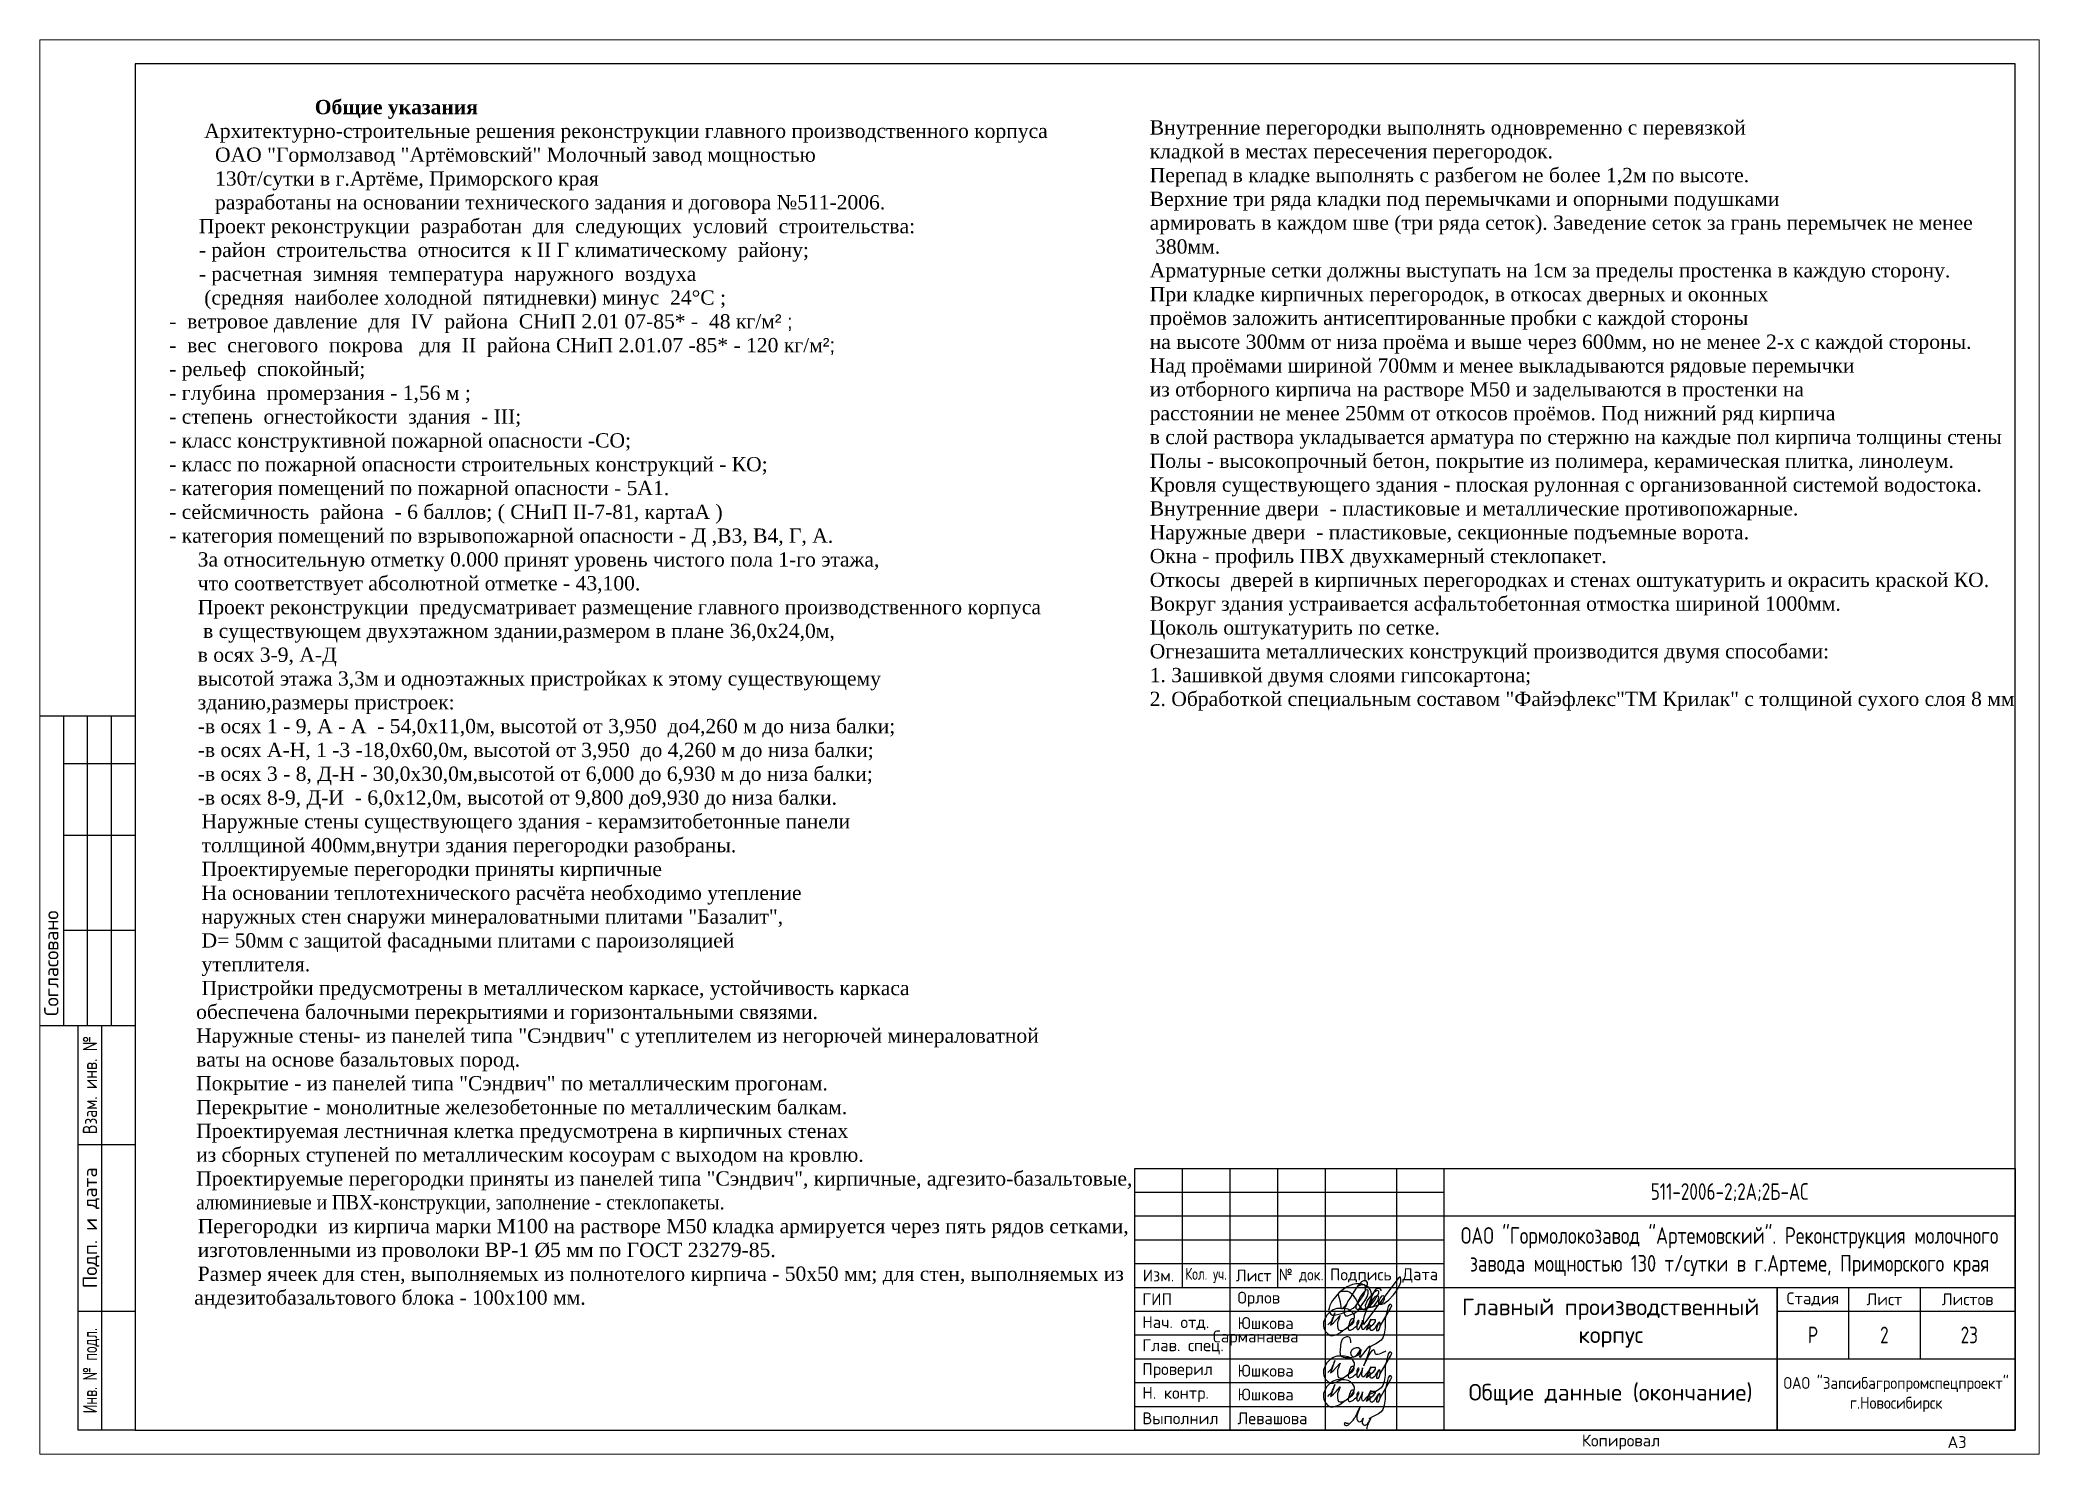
# Model space of a CAD drawing. Extents: x -965262 to 1142518, y -357520 to 71675.
# Drawn here: x -913262 to -871262, y -240088 to -210388 of the extents above; entities that cross this region are included whole.
import ezdxf
from ezdxf.enums import TextEntityAlignment as Align

# ---------------------------------------------------------------- set-up
doc = ezdxf.new("R2010")
doc.units = 0
doc.header["$LTSCALE"] = 10
doc.layers.get('0').update_dxf_attribs({"linetype": 'CONTINUOUS', "lineweight": 30})
for name, color, linetype, lineweight in [('Ростверк', 155, 'CONTINUOUS', 40), ('светиль', 40, 'CONTINUOUS', 30), ('стены', 7, 'CONTINUOUS', 35)]:
    doc.layers.add(name, color=color, linetype=linetype, lineweight=lineweight)
doc.styles.add('100', font='arial.ttf', dxfattribs={"height": 2.5})
doc.styles.add('GOST 2.304', font='isocpeur.ttf', dxfattribs={"width": 0.75, "height": 250})

msp = doc.modelspace()

# ---------------------------------------------------------------- texts
at = {"lineweight": 25, "style": 'GOST 2.304'}
msp.add_text('Согласовано', height=300, rotation=90, dxfattribs=at).set_placement((-912874.3, -230887.8, -1808.5))
for s, width, p in [('Взам. инв. №', 0.8, (-912212.4, -232337.8, -1808.5)), ('Инв. № подл.', 0.7, (-912212.4, -238337.8, -1808.5))]:
    msp.add_text(s, height=300, rotation=90, dxfattribs=dict(at, width=width)).set_placement(p, align=Align.MIDDLE_CENTER)
msp.add_text('Подп. и дата', height=300, rotation=90, dxfattribs=at).set_placement((-912212.4, -235337.8, -1808.5), align=Align.MIDDLE_CENTER)
at = {"color": 0, "insert": (-877762.4, -234587.8, -1808.5), "char_height": 350, "attachment_point": 5, "style": 'GOST 2.304'}
msp.add_mtext_dynamic_manual_height_columns('511-2006-2;2А;2Б-АС', width=12000, gutter_width=1500, heights=[0], dxfattribs=at)
at = {"ltscale": 10, "attachment_point": 5, "style": 'GOST 2.304'}
for s, insert, char_height, width in [('{\\W0.8;ОАО "Гормолокозавод "Артемовский". Реконструкция молочного завода мощностью 130 т/сутки в г.Артеме, Приморского края\\W1; }', (-877762.4, -235837.8, -1808.5), 350, 12000), ('{\\W1;Главный производственный корпус}', (-880262.4, -237337.8, -1808.5), 350, 7000), ('{\\W0.9;ОАО "Запсибагропромспецпроект"\\Pг.Новосибирск}', (-874262.4, -238837.8, -1808.5), 250, 5000), ('{\\W1;Общие данные (окончание)}', (-880262.4, -238837.8, -1808.5), 350, 7000)]:
    msp.add_mtext(s, dxfattribs=dict(at, insert=insert, char_height=char_height, width=width))
at = {"style": 'GOST 2.304'}
for s, width, insert, char_height, attachment_point in [('{\\W1;Изм.}', 1000, (-889762.4, -236337.8, -1808.5), 250, 5), ('Кол. уч.', 2039.088, (-888762.4, -236337.8, -1808.5), 250, 5), ('{\\W1;Лист}', 1000, (-887762.4, -236337.8, -1808.5), 250, 5), ('{\\W0.85;№ док.}', 3379.846, (-886762.4, -236337.8, -1808.5), 250, 5), ('{\\W1;Подпись}', 1500, (-885512.4, -236337.8, -1808.5), 250, 5), ('{\\W1;Дата}', 1000, (-884262.4, -236337.8, -1808.5), 250, 5), ('{\\W1; ГИП}', 2000, (-890262.4, -236837.8, -1808.5), 250, 4), ('{\\W1; Орлов}', 2737.418, (-888262.4, -236837.8, -1808.5), 250, 4), ('{\\W1;Стадия}', 1500, (-876012.4, -236837.8, -1808.5), 250, 5), ('{\\W1;Лист}', 1500, (-874512.4, -236837.8, -1808.5), 250, 5), ('{\\W1;Листов}', 2000, (-872762.4, -236837.8, -1808.5), 250, 5), ('{\\W1; Нач. отд.}', 3508.35, (-890262.4, -237337.8, -1808.5), 250, 4), ('{\\W1; Юшкова}', 3977.618, (-888262.4, -237337.8, -1808.5), 250, 4), ('{\\W1; Глав. спец.}', 3893.816, (-890262.4, -237837.8, -1808.5), 250, 4), ('Р', 1500, (-876012.4, -237587.8, -1808.5), 350, 5), ('{\\W1; Проверил}', 3977.612, (-890262.4, -238337.8, -1808.5), 250, 4), ('{\\W1; Юшкова}', 3927.336, (-888262.4, -238337.8, -1808.5), 250, 4), ('{\\W1; Н. контр.}', 3675.948, (-890262.4, -238837.8, -1808.5), 250, 4), ('{\\W1; Юшкова}', 4229.006, (-888262.4, -238837.8, -1808.5), 250, 4), ('{\\W1; Выполнил}', 3910.574, (-890262.4, -239337.8, -1808.5), 250, 4), ('{\\W1; Левашова}', 4011.132, (-888262.4, -239337.8, -1808.5), 250, 4), ('{\\W1; Копировал}', 4252.258, (-881027.5, -239837.8, -1808.5), 250, 4), ('{\\W1;A3}', 2000, (-873184.6, -239837.8, -1808.5), 250, 4)]:
    msp.add_mtext_dynamic_manual_height_columns(s, width=width, gutter_width=1500, heights=[0], dxfattribs=dict(at, insert=insert, char_height=char_height, attachment_point=attachment_point))
note = msp.add_mtext_dynamic_manual_height_columns('{\\W1; }', width=500, gutter_width=0, heights=[620.8, 0], dxfattribs=dict(insert=(-888620.2, -237837.8, -1808.5), char_height=250, attachment_point=4, style='GOST 2.304'))
for column, words in zip(note.columns.linked_columns, ['{\\W1;Сарманаева}']):
    column.text = words
at = {"color": 1, "char_height": 350, "attachment_point": 5, "style": 'GOST 2.304'}
for s, insert in [('{\\C256;2}', (-874512.4, -237587.8, -1808.5)), ('{\\C256;23}', (-872727.3, -237587.8, -1808.5))]:
    msp.add_mtext_dynamic_manual_height_columns(s, width=1500, gutter_width=1500, heights=[0], dxfattribs=dict(at, insert=insert))
at = {"layer": 'стены', "color": 0, "linetype": 'Continuous', "lineweight": 9, "char_height": 300, "attachment_point": 1, "style": '100'}
for s, insert, width in [('{\\fTimes New Roman|b1|i0|c204|p18;                           Общие указания\\P\\pi623.34;\\fTimes New Roman|b0|i0|c204|p18; Архитектурно-строительные решения реконструкции главного производственного корпуса\\P   ОАО "Гормолзавод "Артёмовский" Молочный завод мощностью\\P   130т/сутки в г.Артёме, Приморского края\\P   разработаны на основании технического задания и договора №511-2006.\\PПроект реконструкции  разработан  для  следующих  условий  строительства:\\P- район  строительства  относится  к II Г климатическому  району;\\P- расчетная  зимняя  температура  наружного  воздуха\\P (средняя  наиболее холодной  пятидневки) минус  24°С ;\\P-  ветровое давление  для  IV  района  СНиП 2.01 07-85* -  48 кг/м}² ;\\P{\\fTimes New Roman|b0|i0|c204|p18;-  вес  снегового  покрова   для  II  района СНиП 2.01.07 -85* - 120 кг/м}²;\\P{\\fTimes New Roman|b0|i0|c204|p18;- рельеф  спокойный;\\P- глубина  промерзания - 1,56 м ;\\P- степень  огнестойкости  здания  - III;\\P- класс конструктивной пожарной опасности -СО;\\P- класс по пожарной опасности строительных конструкций - КО;\\P- категория помещений по пожарной опасности - 5А1.\\P- сейсмичность  района  - 6 баллов; ( СНиП \\fTimes New Roman|b0|i0|c0|p18;II\\fTimes New Roman|b0|i0|c204|p18;-7-81, картаА )\\P- категория помещений по взрывопожарной опасности -\\fTimes New Roman|b0|i0|c0|p18; \\fTimes New Roman|b0|i0|c204|p18;Д ,В3, В4, Г, А.\\P\\pi600;За относительную отметку 0.000 принят уровень чистого пола 1-го этажа, \\Pчто соответствует абсолютной отметке - 43,10\\fTimes New Roman|b0|i0|c0|p18;0\\fTimes New Roman|b0|i0|c204|p18;.\\PПроект реконструкции  предусматривает размещение главного производственного корпуса\\P в существующем двухэтажном здании,размером в плане 36,0х24,0м,\\Pв осях 3-9, А-Д\\Pвысотой этажа 3,3м и одноэтажных пристройках к этому существующему\\Pзданию,размеры пристроек:\\P-в осях 1 - 9, А - А  - 54,0х11,0м, высотой от 3,950  до4,260 м до низа балки;\\P-в осях А-Н, 1 -3 -18,0х60,0м, высотой от 3,950  до 4,260 м до низа балки;\\P-в осях 3 - 8, Д-Н - 30,0х30,0м,высотой от 6,000 до 6,930 м до низа балки;\\P-в осях 8-9, Д-И  - 6,0х12,0м, высотой от 9,800 до9,930 до низа балки.\\P\\pi0;      Наружные стены существующего здания - керамзитобетонные панели\\P      толлщиной 400мм,внутри здания перегородки разобраны.\\P      Проектируемые перегородки приняты кирпичные\\P      На основании теплотехнического расчёта необходимо утепление\\P      наружных стен снаружи минераловатными плитами "Базалит",\\P      D= 50мм с защитой фасадными плитами с пароизоляцией\\P      утеплителя.\\P      Пристройки предусмотрены в металлическом каркасе, устойчивость каркаса\\P     обеспечена балочными перекрытиями и горизонтальными связями.\\P     Наружные стены- из панелей типа "Сэндвич" с утеплителем из негорючей минераловатной\\P     ваты на основе базальтовых пород.\\P     Покрытие - из панелей типа "Сэндвич" по металлическим прогонам.\\P     Перекрытие - монолитные железобетонные по металлическим балкам.\\P     Проектируемая лестничная клетка предусмотрена в кирпичных стенах\\P     из сборных ступеней по металлическим косоурам с выходом на кровлю.\\P     Проектируемые перегородки приняты из панелей типа "Сэндвич", кирпичные, адгезито-базальтовые,\\P     \\W0.9;\\C256;алюминиевые и ПВХ-конструкции, заполнение - стеклопакеты\\W1;\\C0;.\\P\\pl600;Перегородки  из кирпича марки М100 на растворе М50 \\C256;кладка армируется через пять рядов сетками, изготовленными из проволоки ВР-1 Ø5 мм по ГОСТ 23279-85.\\PРазмер ячеек для стен, выполняемых из полнотелого кирпича - 50х50 мм; для стен, выполняемых из\\P\\pi300,l0,t600;  андезитобазальтового блока - 100х100 мм.}', (-910548.1, -211646.1, -1808.5), 20285.721), ('{\\fTimes New Roman|b1|i0|c204|p18;                       \\fTimes New Roman|b0|i0|c204|p18;\\P\\pi600;Внутренние перегородки выполнять одновременно с перевязкой \\Pкладкой в местах пересечения перегородок. \\PПерепад в кладке выполнять с разбегом не более 1,2м по высоте.\\PВерхние три ряда кладки под перемычками и опорными подушками\\P\\pi0,l600;армировать в каждом шве (три ряда сеток). Заведение сеток за грань\\fTimes New Roman|b0|i0|c0|p18; \\fTimes New Roman|b0|i0|c204|p18;перемычек не менее \\fTimes New Roman|b0|i0|c0|p18;       \\fTimes New Roman|b0|i0|c204|p18;380мм.\\P\\pi600,l0;Арматурные сетки должны выступать на 1см за пределы простенка\\fTimes New Roman|b0|i0|c0|p18; \\fTimes New Roman|b0|i0|c204|p18;в каждую сторону.\\PПри кладке кирпичных перегородок, в откосах дверных и оконных\\Pпроёмов заложить антисептированные пробки с каждой стороны\\Pна высоте 300мм от низа проёма и выше через 600мм, но не менее\\fTimes New Roman|b0|i0|c0|p18; \\fTimes New Roman|b0|i0|c204|p18;2-х с каждой стороны.\\PНад проёмами шириной 700мм и менее выкладываются рядовые перемычки\\Pиз отборного кирпича на растворе М50 и заделываются в простенки на\\Pрасстоянии не менее 250мм от откосов проёмов. Под нижний ряд кирпича\\Pв слой раствора укладывается арматура по стержню на каждые пол кирпича толщины стены\\PПолы - высокопрочный бетон, покрытие из полимера, керамическая плитка, линолеум.\\PКровля существующего здания - плоская рулонная с организованной системой водостока.\\PВнутренние двери  - пластиковые и металлические противопожарные.\\PНаружные двери  - пластиковые, секционные подъемные ворота.\\PОкна - профиль ПВХ двухкамерный стеклопакет.\\PОткосы  дверей в кирпичных перегородках и стенах оштукатурить и окрасить краской КО.\\PВокруг здания устраивается асфальтобетонная отмостка шириной 1000мм.\\PЦоколь оштукатурить по сетке.\\PОгнезашита металлических конструкций производится двумя способами: \\P1. Зашивкой двумя слоями гипсокартона;\\P2. Обработкой специальным составом "Файэфлекс"ТМ Крилак"\\fTimes New Roman|b0|i0|c0|p18; \\fTimes New Roman|b0|i0|c204|p18;с толщиной сухого слоя 8 мм}', (-890546.8, -211574.2, -1808.5), 18621.127)]:
    msp.add_mtext(s, dxfattribs=dict(at, insert=insert, width=width))

# ---------------------------------------------------------------- blocks, each defined once
blk = doc.blocks.new('12314')
at = {"layer": 'светиль', "color": 7}
for p, q in [((-140563.31, -9024.63), (-140563.86, -9024.92)), ((-140554.16, -9024.02), (-140563.33, -9036.08)), ((-140562.63, -9024.63), (-140563.31, -9024.63)), ((-140562.25, -9025.09), (-140562.63, -9024.63)), ((-140553.68, -9023.57), (-140554.16, -9024.02)), ((-140553.48, -9024.17), (-140553.68, -9023.57)), ((-140553.48, -9024.93), (-140553.48, -9024.17))]:
    blk.add_line(p, q, dxfattribs=at)
at = {"layer": 'светиль', "color": 7, "lineweight": 30}
for p, q in [((-140571.46, -9029.82), (-140571.77, -9030.41)), ((-140571.04, -9029.28), (-140571.46, -9029.82)), ((-140570.3, -9028.39), (-140571.04, -9029.28)), ((-140569.69, -9027.65), (-140570.3, -9028.39)), ((-140569.86, -9028.04), (-140569.59, -9027.58)), ((-140569.86, -9028.4), (-140569.86, -9028.04)), ((-140569.59, -9029.26), (-140569.86, -9028.4)), ((-140568.97, -9027.12), (-140569.69, -9027.65)), ((-140569.59, -9027.58), (-140568.96, -9027.35)), ((-140569.36, -9030.25), (-140569.59, -9029.26)), ((-140568.33, -9026.67), (-140568.97, -9027.12)), ((-140568.96, -9027.35), (-140568.18, -9027.35)), ((-140567.57, -9026.24), (-140568.33, -9026.67)), ((-140568.18, -9027.35), (-140567.49, -9027.35)), ((-140567.41, -9029.95), (-140567.85, -9031.02)), ((-140566.84, -9025.89), (-140567.57, -9026.24)), ((-140567.49, -9027.35), (-140566.88, -9027.58)), ((-140566.92, -9029.25), (-140567.41, -9029.95)), ((-140566.24, -9028.17), (-140566.92, -9029.25)), ((-140566.88, -9027.58), (-140566.44, -9027.96)), ((-140566.15, -9025.6), (-140566.84, -9025.89)), ((-140566.44, -9027.96), (-140566.02, -9028.46)), ((-140565.84, -9027.49), (-140566.24, -9028.17)), ((-140565.34, -9025.42), (-140566.15, -9025.6)), ((-140566.02, -9028.46), (-140565.66, -9029.03)), ((-140565.26, -9026.56), (-140565.84, -9027.49)), ((-140565.66, -9029.03), (-140565.26, -9029.64)), ((-140565.39, -9031.3), (-140564.18, -9029.72)), ((-140564.57, -9025.42), (-140565.34, -9025.42)), ((-140564.8, -9025.96), (-140565.26, -9026.56)), ((-140565.26, -9029.64), (-140564.95, -9030.14)), ((-140563.83, -9025.64), (-140564.97, -9026.08)), ((-140564.7, -9029.97), (-140564.92, -9030.46)), ((-140564.33, -9025.41), (-140564.8, -9025.96)), ((-140564.4, -9029.32), (-140564.7, -9029.97)), ((-140563.88, -9025.42), (-140564.57, -9025.42)), ((-140564.16, -9028.81), (-140564.4, -9029.32)), ((-140563.86, -9024.92), (-140564.33, -9025.41)), ((-140564.18, -9029.72), (-140563.2, -9028.3)), ((-140563.64, -9028.1), (-140564.16, -9028.81)), ((-140563.17, -9025.64), (-140563.88, -9025.42)), ((-140563.03, -9025.64), (-140563.83, -9025.64)), ((-140563.69, -9030.8), (-140562.97, -9029.89)), ((-140563.14, -9027.49), (-140563.64, -9028.1)), ((-140563.2, -9028.3), (-140562.73, -9027.06)), ((-140562.54, -9025.9), (-140563.17, -9025.64)), ((-140562.64, -9027.1), (-140563.14, -9027.49)), ((-140562.73, -9026.18), (-140563.03, -9025.64)), ((-140562.97, -9029.89), (-140562.35, -9028.81)), ((-140562.73, -9027.06), (-140562.73, -9026.18)), ((-140562.21, -9026.96), (-140562.64, -9027.1)), ((-140561.96, -9026.39), (-140562.54, -9025.9)), ((-140562.3, -9029.77), (-140562.54, -9030.28)), ((-140562.48, -9026.16), (-140562.25, -9025.58)), ((-140562.35, -9028.81), (-140562.06, -9027.96)), ((-140561.87, -9029.18), (-140562.3, -9029.77)), ((-140562.25, -9025.58), (-140562.25, -9025.09)), ((-140562.06, -9027.2), (-140562.21, -9026.96)), ((-140562.06, -9027.96), (-140562.06, -9027.2)), ((-140562.02, -9030.97), (-140561.23, -9029)), ((-140561.57, -9026.86), (-140561.96, -9026.39)), ((-140560.77, -9027.9), (-140561.87, -9029.18)), ((-140561.27, -9027.61), (-140561.57, -9026.86)), ((-140561.09, -9029.88), (-140561.38, -9030.53)), ((-140561.33, -9030.12), (-140561.11, -9029.29)), ((-140561.11, -9028.6), (-140561.27, -9027.61)), ((-140561.23, -9029), (-140560.44, -9027.33)), ((-140561.11, -9029.29), (-140561.11, -9028.6)), ((-140560.71, -9029.29), (-140561.09, -9029.88)), ((-140560.99, -9030.54), (-140560.36, -9029.73)), ((-140560.4, -9027.57), (-140560.77, -9027.9)), ((-140560.32, -9028.83), (-140560.71, -9029.29)), ((-140560.44, -9027.33), (-140559.85, -9026.75)), ((-140560.04, -9027.3), (-140560.4, -9027.57)), ((-140560.36, -9029.73), (-140559.94, -9029.04)), ((-140559.82, -9028.54), (-140560.32, -9028.83)), ((-140559.71, -9027.2), (-140560.04, -9027.3)), ((-140559.94, -9029.04), (-140559.56, -9028.37)), ((-140559.85, -9026.75), (-140559.52, -9026.57)), ((-140559.41, -9028.54), (-140559.82, -9028.54)), ((-140559.8, -9030.21), (-140559.41, -9029.59)), ((-140559.42, -9027.27), (-140559.71, -9027.2)), ((-140559.56, -9028.37), (-140559.27, -9027.77)), ((-140559.52, -9026.57), (-140559.22, -9026.57)), ((-140559.27, -9027.42), (-140559.42, -9027.27)), ((-140559.25, -9028.91), (-140559.41, -9028.54)), ((-140559.41, -9029.59), (-140559.25, -9028.91)), ((-140559.16, -9029.68), (-140559.34, -9030.17)), ((-140559.27, -9027.77), (-140559.27, -9027.42)), ((-140559.22, -9026.57), (-140558.92, -9026.81)), ((-140558.8, -9029.03), (-140559.16, -9029.68)), ((-140558.92, -9026.81), (-140558.69, -9027.25)), ((-140558.54, -9028.69), (-140558.8, -9029.03)), ((-140558.03, -9028.57), (-140558.54, -9028.69)), ((-140558.16, -9030.16), (-140557.76, -9029.45)), ((-140557.76, -9028.86), (-140558.03, -9028.57)), ((-140557.76, -9029.45), (-140557.76, -9028.86)), ((-140557.36, -9030.17), (-140556.76, -9029.71)), ((-140556.76, -9029.71), (-140555.38, -9028.26)), ((-140555.38, -9028.26), (-140554.82, -9027.5)), ((-140554.82, -9027.5), (-140554.34, -9026.8)), ((-140554.34, -9026.8), (-140553.84, -9025.85)), ((-140553.84, -9025.85), (-140553.48, -9024.93)), ((-140572.3, -9031.79), (-140572.49, -9032.37)), ((-140572.49, -9032.37), (-140572.25, -9032.93)), ((-140572.17, -9031.14), (-140572.3, -9031.79)), ((-140572.25, -9032.93), (-140571.86, -9033.33)), ((-140571.77, -9030.41), (-140572.17, -9031.14)), ((-140571.86, -9033.33), (-140571.43, -9033.6)), ((-140571.43, -9033.6), (-140570.92, -9033.6)), ((-140570.92, -9033.6), (-140569.07, -9033.19)), ((-140569.1, -9031.98), (-140569.36, -9030.25)), ((-140568.83, -9031.98), (-140569.1, -9031.98)), ((-140569.07, -9033.19), (-140567.78, -9032.69)), ((-140567.67, -9030.62), (-140568.83, -9031.98)), ((-140568.11, -9031.44), (-140568.36, -9032.46)), ((-140568.36, -9032.46), (-140568.36, -9033.22)), ((-140568.36, -9033.22), (-140568, -9033.8)), ((-140567.85, -9031.02), (-140568.11, -9031.44)), ((-140568, -9033.8), (-140567.37, -9033.8)), ((-140567.78, -9032.69), (-140566.97, -9032.3)), ((-140567.37, -9033.8), (-140566.58, -9033.5)), ((-140566.97, -9032.3), (-140566.01, -9031.84)), ((-140566.58, -9033.5), (-140565.62, -9033.07)), ((-140566.01, -9031.84), (-140565.39, -9031.3)), ((-140565.62, -9033.07), (-140564.69, -9032.4)), ((-140565.22, -9031.17), (-140565.31, -9031.55)), ((-140565.31, -9031.55), (-140565.31, -9031.83)), ((-140565.31, -9031.83), (-140565.15, -9032.01)), ((-140565.07, -9030.79), (-140565.22, -9031.17)), ((-140565.15, -9032.01), (-140564.95, -9032.09)), ((-140564.92, -9030.46), (-140565.1, -9030.81)), ((-140564.95, -9030.14), (-140564.67, -9030.77)), ((-140564.95, -9032.09), (-140564.71, -9032.09)), ((-140564.71, -9032.09), (-140564.33, -9032.09)), ((-140564.69, -9032.4), (-140564.05, -9031.53)), ((-140564.67, -9030.77), (-140564.3, -9031.38)), ((-140564.34, -9032.1), (-140563.17, -9032.1)), ((-140564.3, -9031.38), (-140563.85, -9031.91)), ((-140564.05, -9031.53), (-140563.69, -9030.8)), ((-140563.85, -9031.91), (-140563.29, -9032.14)), ((-140563.33, -9035.09), (-140563.1, -9034.11)), ((-140563.33, -9036.08), (-140563.33, -9035.09)), ((-140563.29, -9032.14), (-140562.79, -9032.14)), ((-140563.17, -9032.1), (-140562.57, -9031.83)), ((-140563.1, -9034.11), (-140562.85, -9033.28)), ((-140562.85, -9033.28), (-140562.02, -9030.97)), ((-140562.72, -9030.69), (-140562.83, -9031.1)), ((-140562.83, -9031.1), (-140562.75, -9031.5)), ((-140562.79, -9032.14), (-140562.24, -9031.69)), ((-140562.75, -9031.5), (-140562.62, -9031.65)), ((-140562.54, -9030.28), (-140562.72, -9030.69)), ((-140562.62, -9031.65), (-140562.35, -9031.73)), ((-140562.57, -9031.83), (-140561.91, -9031.51)), ((-140562.35, -9031.73), (-140560.91, -9031.44)), ((-140562.24, -9031.69), (-140561.96, -9031.29)), ((-140561.96, -9031.29), (-140561.61, -9030.7)), ((-140561.91, -9031.51), (-140560.99, -9030.54)), ((-140561.61, -9030.7), (-140561.33, -9030.12)), ((-140561.38, -9030.53), (-140561.5, -9030.94)), ((-140561.5, -9030.94), (-140561.5, -9031.27)), ((-140561.5, -9031.27), (-140561.38, -9031.45)), ((-140561.38, -9031.45), (-140561.1, -9031.55)), ((-140561.1, -9031.55), (-140559.91, -9031.09)), ((-140560.91, -9031.44), (-140560.36, -9030.89)), ((-140560.36, -9030.89), (-140559.8, -9030.21)), ((-140559.91, -9031.09), (-140558.85, -9030.69)), ((-140559.34, -9030.17), (-140559.34, -9030.53)), ((-140559.34, -9030.53), (-140559.22, -9030.72)), ((-140559.22, -9030.72), (-140558.47, -9030.72)), ((-140558.85, -9030.69), (-140558.16, -9030.16)), ((-140558.47, -9030.72), (-140557.84, -9030.53)), ((-140557.84, -9030.53), (-140557.36, -9030.17))]:
    blk.add_line(p, q, dxfattribs=at)
blk = doc.blocks.new('12345')
at = {"layer": 'светиль', "color": 7, "lineweight": 30}
for p, q in [((-140572.41, -9039.94), (-140573.2, -9040.71)), ((-140571.46, -9039.22), (-140572.41, -9039.94)), ((-140571.06, -9040.06), (-140572.14, -9043.29)), ((-140570.49, -9038.9), (-140571.46, -9039.22)), ((-140571.43, -9041.18), (-140571.06, -9040.06)), ((-140569.42, -9038.9), (-140570.49, -9038.9)), ((-140568.52, -9038.9), (-140569.42, -9038.9)), ((-140567.56, -9039.05), (-140568.52, -9038.9)), ((-140566.95, -9039.39), (-140567.56, -9039.05)), ((-140566.31, -9039.99), (-140566.95, -9039.39)), ((-140565.87, -9040.67), (-140566.31, -9039.99)), ((-140559.1, -9043.56), (-140556.32, -9038.73)), ((-140557.41, -9039.95), (-140557.85, -9041.53)), ((-140557.25, -9039.09), (-140557.41, -9039.95)), ((-140557.05, -9038.33), (-140557.25, -9039.09)), ((-140556.66, -9037.86), (-140557.05, -9038.33)), ((-140556.33, -9037.86), (-140556.66, -9037.86)), ((-140556.11, -9038.15), (-140556.33, -9037.86)), ((-140556.32, -9038.73), (-140556.11, -9038.15)), ((-140573.7, -9041.68), (-140574.05, -9042.49)), ((-140574.05, -9042.49), (-140574.05, -9043.41)), ((-140574.05, -9043.41), (-140573.91, -9044.04)), ((-140573.91, -9044.04), (-140573.52, -9044.92)), ((-140573.2, -9040.71), (-140573.7, -9041.68)), ((-140573.52, -9044.92), (-140572.91, -9045.57)), ((-140572.91, -9045.57), (-140572.18, -9045.96)), ((-140572.84, -9043.22), (-140572.42, -9042.74)), ((-140572.42, -9042.74), (-140571.87, -9042.12)), ((-140572.14, -9043.29), (-140571.35, -9042.66)), ((-140571.87, -9042.12), (-140571.63, -9041.61)), ((-140571.63, -9041.61), (-140571.43, -9041.18)), ((-140571.44, -9045.96), (-140570.48, -9045.69)), ((-140571.35, -9042.66), (-140570.71, -9041.9)), ((-140570.71, -9041.9), (-140569.64, -9040.72)), ((-140570.48, -9045.69), (-140569.75, -9045.31)), ((-140570.11, -9041.93), (-140570.33, -9042.48)), ((-140570.33, -9042.48), (-140570.33, -9043.11)), ((-140570.33, -9043.11), (-140570.33, -9043.58)), ((-140570.33, -9043.58), (-140570.25, -9044.1)), ((-140570.25, -9044.1), (-140570.05, -9044.52)), ((-140569.89, -9041.38), (-140570.11, -9041.93)), ((-140570.05, -9044.52), (-140569.67, -9044.68)), ((-140569.64, -9040.72), (-140569.89, -9041.38)), ((-140569.75, -9045.31), (-140567.32, -9043.57)), ((-140569.67, -9044.68), (-140569.13, -9044.68)), ((-140569.13, -9044.68), (-140568.64, -9044.49)), ((-140568.64, -9044.49), (-140568.32, -9044.29)), ((-140568.32, -9044.29), (-140567.84, -9043.94)), ((-140567.84, -9043.94), (-140567.32, -9043.57)), ((-140567.38, -9043.27), (-140567.53, -9043.89)), ((-140567.53, -9043.89), (-140567.53, -9044.17)), ((-140567.53, -9044.17), (-140567.42, -9044.42)), ((-140567.42, -9044.42), (-140567.23, -9044.58)), ((-140567.29, -9042.94), (-140567.38, -9043.27)), ((-140567.32, -9043.57), (-140566.41, -9042.91)), ((-140567.32, -9043.57), (-140566.86, -9043.05)), ((-140567.17, -9042.51), (-140567.29, -9042.94)), ((-140567.23, -9044.58), (-140566.96, -9044.58)), ((-140567.05, -9042.26), (-140567.17, -9042.51)), ((-140566.92, -9041.93), (-140567.05, -9042.26)), ((-140566.96, -9044.58), (-140566.73, -9044.48)), ((-140566.72, -9041.73), (-140566.92, -9041.93)), ((-140566.86, -9043.05), (-140566.38, -9042.48)), ((-140566.73, -9044.48), (-140566.43, -9044.34)), ((-140566.51, -9041.6), (-140566.72, -9041.73)), ((-140566.18, -9041.6), (-140566.51, -9041.6)), ((-140566.43, -9044.34), (-140566.14, -9044.15)), ((-140566.41, -9042.91), (-140566.06, -9042.48)), ((-140566.38, -9042.48), (-140566.02, -9041.8)), ((-140566.02, -9041.8), (-140566.18, -9041.6)), ((-140566.14, -9044.15), (-140565.86, -9043.89)), ((-140566.06, -9042.48), (-140565.98, -9042.1)), ((-140566.02, -9041.8), (-140565.87, -9041.2)), ((-140565.98, -9042.1), (-140566.02, -9041.8)), ((-140565.87, -9041.2), (-140565.87, -9040.67)), ((-140565.86, -9043.89), (-140565.21, -9043.37)), ((-140565.22, -9042.67), (-140565.29, -9042.92)), ((-140565.29, -9042.92), (-140565.29, -9043.17)), ((-140565.29, -9043.17), (-140565.29, -9043.66)), ((-140565.29, -9043.66), (-140565.29, -9044.11)), ((-140565.29, -9044.11), (-140565.2, -9044.32)), ((-140565.1, -9042.35), (-140565.22, -9042.67)), ((-140565.21, -9043.37), (-140564.8, -9042.76)), ((-140565.2, -9044.32), (-140565.05, -9044.41)), ((-140564.94, -9042.08), (-140565.1, -9042.35)), ((-140565.05, -9044.41), (-140564.85, -9044.41)), ((-140564.75, -9042.08), (-140564.94, -9042.08)), ((-140564.85, -9044.41), (-140564.57, -9044.09)), ((-140564.8, -9042.76), (-140564.66, -9042.25)), ((-140564.66, -9042.25), (-140564.75, -9042.08)), ((-140564.57, -9044.09), (-140564.35, -9043.62)), ((-140564.35, -9043.62), (-140564.05, -9042.98)), ((-140564.05, -9042.98), (-140563.75, -9042.33)), ((-140563.95, -9043.15), (-140564.01, -9043.51)), ((-140564.01, -9043.51), (-140564.01, -9043.77)), ((-140564.01, -9043.77), (-140563.92, -9044.1)), ((-140563.75, -9042), (-140563.95, -9043.15)), ((-140563.92, -9044.1), (-140563.85, -9044.29)), ((-140563.85, -9044.29), (-140563.62, -9044.36)), ((-140563.75, -9042.33), (-140563.75, -9042)), ((-140563.62, -9044.36), (-140563.42, -9044.29)), ((-140563.42, -9044.29), (-140563.06, -9043.97)), ((-140563.06, -9043.97), (-140562.6, -9043.43)), ((-140561.55, -9041.69), (-140562.73, -9044.51)), ((-140562.73, -9044.51), (-140562.09, -9043)), ((-140562.73, -9044.51), (-140561.47, -9043.46)), ((-140562.6, -9043.43), (-140562.21, -9042.97)), ((-140562.21, -9042.97), (-140561.9, -9042.38)), ((-140562.09, -9043), (-140561.94, -9043.08)), ((-140561.94, -9043.08), (-140561.85, -9043.24)), ((-140561.9, -9042.38), (-140561.55, -9041.69)), ((-140561.37, -9041.9), (-140561.9, -9042.38)), ((-140561.85, -9043.24), (-140561.85, -9043.58)), ((-140561.85, -9043.58), (-140561.85, -9043.8)), ((-140561.85, -9043.8), (-140561.85, -9044.05)), ((-140561.85, -9044.05), (-140561.85, -9044.26)), ((-140561.85, -9044.26), (-140561.75, -9044.47)), ((-140561.75, -9044.47), (-140561.57, -9044.62)), ((-140561.57, -9044.62), (-140561.32, -9044.62)), ((-140561.47, -9043.46), (-140560.81, -9042.92)), ((-140560.81, -9041.9), (-140561.37, -9041.9)), ((-140561.32, -9044.62), (-140561.15, -9044.62)), ((-140561.15, -9044.62), (-140560.72, -9044.27)), ((-140560.38, -9041.9), (-140560.81, -9041.9)), ((-140560.81, -9042.92), (-140560.38, -9042.31)), ((-140560.72, -9044.27), (-140560.47, -9044.07)), ((-140560.47, -9044.07), (-140560.28, -9043.75)), ((-140560.38, -9042.31), (-140560.38, -9041.9)), ((-140560.28, -9043.75), (-140560.03, -9043.35)), ((-140559.84, -9043.32), (-140560.12, -9044.18)), ((-140560.12, -9044.18), (-140560.12, -9044.67)), ((-140560.12, -9044.67), (-140559.6, -9044.67)), ((-140560.03, -9043.35), (-140559.75, -9042.98)), ((-140559.54, -9042.71), (-140559.84, -9043.32)), ((-140559.75, -9042.98), (-140559.55, -9042.72)), ((-140559.6, -9044.67), (-140559.43, -9044.42)), ((-140559.3, -9042.49), (-140559.57, -9042.67)), ((-140559.43, -9044.42), (-140559.1, -9043.58)), ((-140559.1, -9042.75), (-140559.3, -9042.49)), ((-140559.1, -9043.58), (-140559.1, -9042.75)), ((-140558.12, -9045.55), (-140558.46, -9046.62)), ((-140557.85, -9043.98), (-140558.12, -9045.55)), ((-140557.85, -9041.53), (-140557.85, -9042.71)), ((-140557.85, -9042.71), (-140557.85, -9043.98)), ((-140572.18, -9045.96), (-140571.44, -9045.96)), ((-140561.01, -9048.54), (-140562.09, -9049.1)), ((-140560.24, -9048.16), (-140561.01, -9048.54)), ((-140559.54, -9047.77), (-140560.24, -9048.16)), ((-140558.91, -9047.24), (-140559.54, -9047.77)), ((-140558.46, -9046.62), (-140558.91, -9047.24))]:
    blk.add_line(p, q, dxfattribs=at)

# ---------------------------------------------------------------- linework, layer by layer
for p, q in [((-911262.4, -224587.8, -1808.5), (-913262.4, -224587.8, -1808.5)), ((-912762.4, -231087.8, -1808.5), (-912762.4, -224587.8, -1808.5)), ((-912762.4, -225587.8, -1808.5), (-911262.4, -225587.8, -1808.5)), ((-912762.4, -227087.8, -1808.5), (-911262.4, -227087.8, -1808.5)), ((-912762.4, -229087.8, -1808.5), (-911262.4, -229087.8, -1808.5)), ((-913262.4, -231087.8, -1808.5), (-911262.4, -231087.8, -1808.5)), ((-912462.4, -239587.8, -1808.5), (-912462.4, -231087.8, -1808.5)), ((-911962.4, -239587.8, -1808.5), (-911962.4, -231087.8, -1808.5)), ((-912462.4, -233587.8, -1808.5), (-911262.4, -233587.8, -1808.5)), ((-890262.4, -234087.8, -1808.5), (-871762.4, -234087.8, -1808.5)), ((-890262.4, -239587.8, -1808.5), (-890262.4, -234087.8, -1808.5)), ((-889262.4, -234087.8, -1808.5), (-889262.4, -236587.8, -1808.5)), ((-888262.4, -234087.8, -1808.5), (-888262.4, -239587.8, -1808.5)), ((-887262.4, -234087.8, -1808.5), (-887262.4, -236587.8, -1808.5)), ((-886262.4, -234087.8, -1808.5), (-886262.4, -239587.8, -1808.5)), ((-884762.4, -234087.8, -1808.5), (-884762.4, -239587.8, -1808.5)), ((-883762.4, -239587.8, -1808.5), (-883762.4, -234088.8, -1808.5)), ((-883762.4, -235087.8, -1808.5), (-871762.4, -235087.8, -1808.5)), ((-890262.4, -236087.8, -1808.5), (-883762.4, -236087.8, -1808.5)), ((-890262.4, -236587.8, -1808.5), (-871762.4, -236587.8, -1808.5)), ((-876762.4, -239587.8, -1808.5), (-876762.4, -236587.8, -1808.5)), ((-876762.4, -236587.8, -1808.5), (-876762.4, -239587.8, -1808.5)), ((-875262.4, -236587.8, -1808.5), (-875262.4, -238087.8, -1808.5)), ((-873762.4, -236587.8, -1808.5), (-873762.4, -238087.8, -1808.5)), ((-912462.4, -237087.8, -1808.5), (-911262.4, -237087.8, -1808.5)), ((-876762.4, -237087.8, -1808.5), (-871762.4, -237087.8, -1808.5)), ((-883762.4, -238087.8, -1808.5), (-871762.4, -238087.8, -1808.5)), ((-911262.4, -239587.8, -1808.5), (-912462.4, -239587.8, -1808.5))]:
    msp.add_line(p, q)
at = {"lineweight": 25}
for p, q in [((-912262.4, -231087.8, -1808.5), (-912262.4, -224587.8, -1808.5)), ((-911762.4, -231087.8, -1808.5), (-911762.4, -224587.8, -1808.5)), ((-890262.4, -234587.8, -1808.5), (-883762.4, -234587.8, -1808.5)), ((-890262.4, -235087.8, -1808.5), (-883762.4, -235087.8, -1808.5)), ((-890262.4, -235587.8, -1808.5), (-883762.4, -235587.8, -1808.5)), ((-890262.4, -237087.8, -1808.5), (-883762.4, -237087.8, -1808.5)), ((-890262.4, -237587.8, -1808.5), (-883762.4, -237587.8, -1808.5)), ((-890262.4, -238087.8, -1808.5), (-883762.4, -238087.8, -1808.5)), ((-890262.4, -238587.8, -1808.5), (-883762.4, -238587.8, -1808.5)), ((-890262.4, -239087.8, -1808.5), (-883762.4, -239087.8, -1808.5))]:
    msp.add_line(p, q, dxfattribs=at)
at = {"ltscale": 100}
for p, q in [((-871762.4, -239587.8, -1808.5), (-871762.4, -234087.8, -1808.5)), ((-890262.4, -239587.8, -1808.5), (-871762.4, -239587.8, -1808.5))]:
    msp.add_line(p, q, dxfattribs=at)
at = {"lineweight": 15, "elevation": -1808.5}
msp.add_lwpolyline([(-871262.4, -240087.8), (-871262.4, -210387.8), (-913262.4, -210387.8), (-913262.4, -240087.8)], close=True, dxfattribs=at)
at = {"elevation": -1808.5}
for points in [[(-871762.4, -239587.8), (-871762.4, -210887.8), (-911262.4, -210887.8), (-911262.4, -239587.8)], [(-871762.4, -239587.8), (-890262.4, -239587.8), (-890262.4, -234087.8), (-871762.4, -234087.8)]]:
    msp.add_lwpolyline(points, close=True, dxfattribs=at)
at = {"layer": 'Ростверк', "color": 0, "linetype": 'ByBlock', "lineweight": 30}
msp.add_spline([(-885722.8, -237752.1, -1808.5), (-885754.3, -237635.3, -1808.5), (-885876.7, -237654.6, -1808.5), (-885935.3, -237806.9, -1808.5), (-885916.1, -238040.9, -1808.5), (-885753.7, -238060, -1808.5), (-885631.2, -238040.6, -1808.5), (-885527.9, -237952.9, -1808.5), (-885534.2, -237877.7, -1808.5), (-885690.8, -237896.7, -1808.5), (-885721.4, -237989.5, -1808.5), (-885663.8, -238045.7, -1808.5), (-885510, -237892.2, -1808.5), (-885537.4, -238045.1, -1808.5), (-885323.4, -237816.3, -1808.5), (-885450.4, -238238.1, -1808.5), (-885230.7, -237903.9, -1808.5), (-885211.1, -237977.3, -1808.5), (-885084.6, -237968.7, -1808.5), (-884983, -237919, -1808.5)], degree=3, dxfattribs=at)
msp.add_open_spline([(-885769.1, -239450.1, -1808.5), (-885805.4, -239452.6, -1808.5), (-885830.3, -239431, -1808.5), (-885841.3, -239433.9, -1808.5), (-885861.9, -239442.8, -1808.5), (-885857.9, -239475.5, -1808.5), (-885837.9, -239486.7, -1808.5), (-885818.9, -239488.7, -1808.5), (-885781.8, -239485.4, -1808.5), (-885721.8, -239430.4, -1808.5), (-885662.2, -239364.7, -1808.5), (-885617.8, -239292.1, -1808.5), (-885582.9, -239221.9, -1808.5), (-885557.8, -239165.8, -1808.5), (-885498.8, -239035.9, -1808.5), (-885562.6, -239191.3, -1808.5), (-885585.6, -239245.5, -1808.5), (-885597, -239311.3, -1808.5), (-885600.5, -239362.8, -1808.5), (-885563.5, -239407.1, -1808.5), (-885495.6, -239419.7, -1808.5), (-885433, -239278, -1808.5), (-885492.7, -239407.4, -1808.5), (-885477, -239462.1, -1808.5), (-885439.2, -239483.5, -1808.5), (-885376.7, -239477.4, -1808.5), (-885348.5, -239420.8, -1808.5), (-885286.5, -239301.7, -1808.5), (-885342.4, -239425.5, -1808.5), (-885369.6, -239474.9, -1808.5), (-885384.3, -239525.5, -1808.5), (-885389.4, -239554.6, -1808.5), (-885391.3, -239567.1, -1808.5)], degree=3, knots=[0, 0, 0, 0, 0.2975043, 0.4847258, 0.5987692, 0.7870476, 0.9695013, 1.2103337, 1.4671083, 1.8349259, 2.4022139, 2.7963302, 3.1188042, 3.534012, 3.9245364, 4.4236833, 4.9141554, 5.0766289, 5.4058204, 5.6497994, 5.873359, 6.3431706, 6.7835022, 7.020827, 7.2049808, 7.3798762, 7.8935679, 8.2160122, 8.6797881, 8.9661728, 9.2392427, 9.4249658, 9.4249658, 9.4249658, 9.4249658], dxfattribs=at)

# ---------------------------------------------------------------- block references
at = {"layer": 'светиль', "xscale": 80, "yscale": 80, "zscale": 80}
for name, p in [('12314', (10359608.6, 485519.3, -1808.5)), ('12345', (10359625.7, 486080, -1808.5)), ('12345', (10359625.7, 485080, -1808.5)), ('12345', (10359625.7, 484580, -1808.5))]:
    msp.add_blockref(name, p, dxfattribs=at)

msp.set_redraw_order([(e.dxf.handle, doc.entitydb.next_handle()) for e in msp.query("TEXT MTEXT ATTDEF DIMENSION ARC_DIMENSION")])  # texts and dimensions are drawn at this point

doc.saveas('drawing.dxf')
